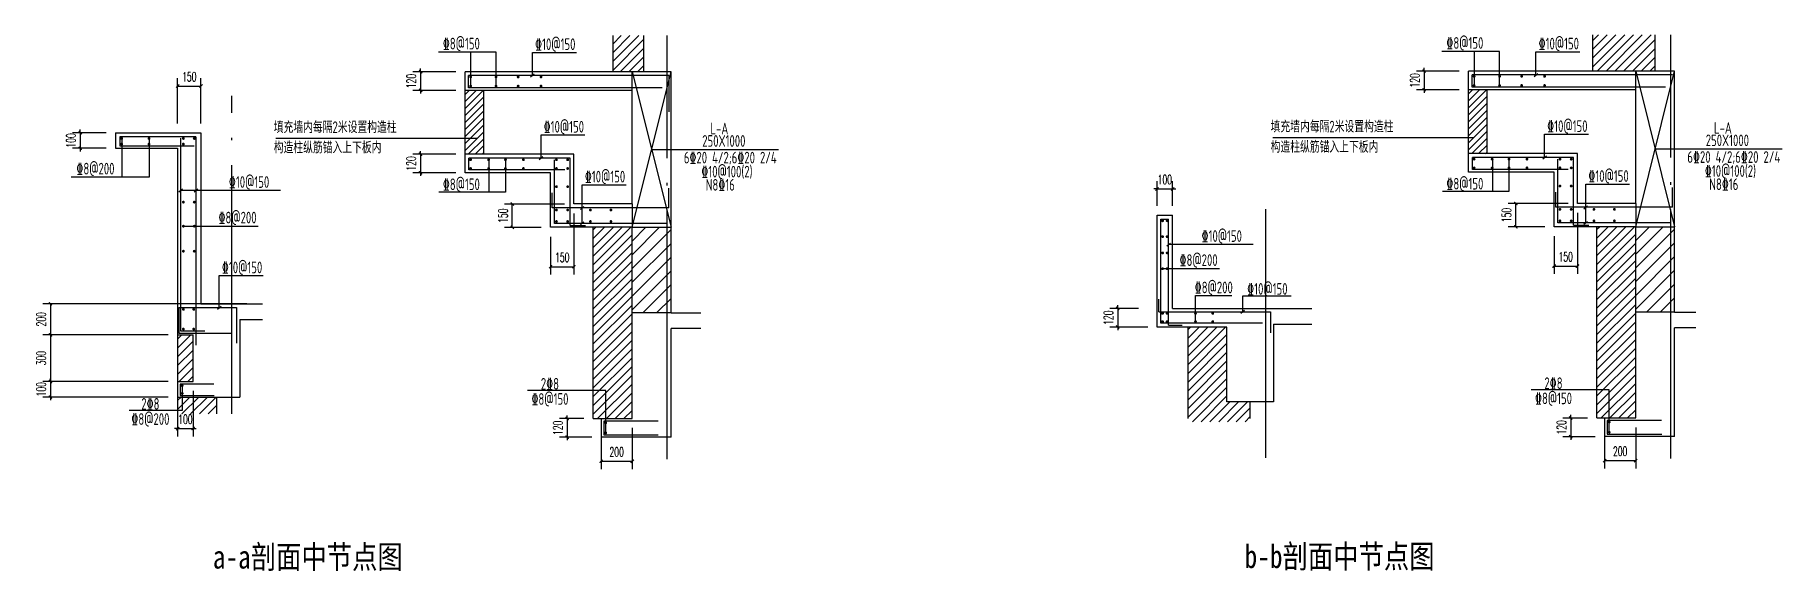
# Model space of a CAD drawing. Extents: x 0 to 125661, y -104936 to 8656.
# Drawn here: x 23345 to 34583, y -29104 to -25657 of the extents above; entities that cross this region are included whole.
import ezdxf
from ezdxf.enums import TextEntityAlignment as Align

# ---------------------------------------------------------------- set-up
doc = ezdxf.new("R2010")
doc.units = 0
doc.header["$LTSCALE"] = 800
doc.header["$MEASUREMENT"] = 0
doc.linetypes.add('DOTE', pattern=[2.42, 2, -0.2, 0.02, -0.2])
doc.layers.get('0').update_dxf_attribs({"linetype": 'CONTINUOUS'})
doc.layers.get('Defpoints').update_dxf_attribs({"color": 1, "linetype": 'CONTINUOUS'})
for name, color, linetype in [('3-ban', 84, 'CONTINUOUS'), ('DOTE', 28, 'CONTINUOUS'), ('PUB_DIM', 3, 'CONTINUOUS'), ('PUB_HATCH', 8, 'CONTINUOUS'), ('PUB_TEXT', 7, 'CONTINUOUS'), ('R', 1, 'CONTINUOUS'), ('WALL', 50, 'CONTINUOUS')]:
    doc.layers.add(name, color=color, linetype=linetype)
doc.styles.add('DIM_FONT', font='SIMPLEX.shx', dxfattribs={"width": 0.6})
doc.styles.add('TSSD_Rein', font='tssdeng.shx', dxfattribs={"width": 0.7, "bigfont": 'hztxt.shx'})
doc.styles.add('房间名称', font='SIMHEI.TTF', dxfattribs={"width": 0.8})
doc.dimstyles.new('DIMN20', dxfattribs={"dimscale": 0.2, "dimtxt": 300, "dimasz": 100, "dimexe": 250, "dimexo": 300, "dimgap": 150, "dimtad": 1, "dimdec": 0, "dimzin": 0, "dimdsep": 46, "dimtxsty": 'DIM_FONT', "dimblk": 'ARCHTICK', "dimcen": 0.09, "dimclrt": 7, "dimazin": 2, "dimtfac": 1, "dimtdec": 0, "dimtix": 1, "dimtmove": 2, "dimatfit": 3, "dimfxl": 0, "dimtolj": 1, "dimtzin": 0, "dimarcsym": 0})

msp = doc.modelspace()

# ---------------------------------------------------------------- texts
at = {"layer": '3-ban', "style": 'TSSD_Rein', "width": 0.7}
for s, p in [('%%1328@150', (26088, -25711.7)), ('%%13210@150', (26692.1, -25715.6)), ('%%1328@150', (32543.1, -25707.7)), ('%%13210@150', (33147.2, -25711.7)), ('%%13210@150', (26747.4, -26246.6)), ('L-A', (27747.8, -26258.5)), ('%%13210@150', (33202.5, -26242.6)), ('250X1000', (34231.7, -26334.2)), ('L-A', (34202.9, -26254.5)), ('6%%13220 4/2;6%%13220 2/4', (27817.8, -26448.1)), ('250X1000', (27776.5, -26338.1)), ('6%%13220 4/2;6%%13220 2/4', (34272.9, -26444.2)), ('%%1328@200', (23734.3, -26515.7)), ('%%13210@150', (27012.2, -26567)), ('%%13210@100(2)', (27796.3, -26535)), ('%%13210@150', (33467.3, -26563.1)), ('%%13210@100(2)', (34251.4, -26531.1)), ('%%13210@150', (24722.5, -26601.8)), ('%%1328@150', (26088, -26616.5)), ('N8%%13216', (27753.7, -26620.2)), ('%%1328@150', (32543.1, -26612.6)), ('N8%%13216', (34208.8, -26616.2)), ('%%1328@200', (24648.3, -26830.5)), ('%%13210@150', (30979.3, -26949.3)), ('%%1328@200', (30830.3, -27104)), ('%%13210@150', (24677.6, -27151.1)), ('%%1328@200', (30927.9, -27279.8)), ('%%13210@150', (31272.8, -27289.1)), ('2%%1328', (26658, -27899.8)), ('2%%1328', (33113.2, -27895.8)), ('%%1328@150', (26658, -27997.1)), ('%%1328@150', (33113.2, -27993.1)), ('%%1328@200', (24087.8, -28126.2)), ('2%%1328', (24087.8, -28028.9))]:
    msp.add_text(s, height=75, dxfattribs=at).set_placement(p, align=Align.MIDDLE)
for s, p in [('填充墙内每隔2米设置构造柱', (24881.3, -26287.4)), ('填充墙内每隔2米设置构造柱', (31293.7, -26283.4)), ('构造柱纵筋锚入上下板内', (24881.3, -26417.9)), ('构造柱纵筋锚入上下板内', (31293.7, -26413.9))]:
    msp.add_text(s, height=75, dxfattribs=at).set_placement(p)
at = {"layer": 'PUB_TEXT', "style": '房间名称', "width": 0.8}
for s, p in [('a-a剖面中节点图', (24489.5, -29087.7)), ('b-b剖面中节点图', (31126.4, -29084.6))]:
    msp.add_text(s, height=149.37, dxfattribs=at).set_placement(p)

# ---------------------------------------------------------------- blocks, each defined once
blk = doc.blocks.new('_ArchTick')
at = {"color": 0, "linetype": 'ByBlock', "const_width": 0.4}
blk.add_lwpolyline([(-0.5, -0.5), (0.5, 0.5)], dxfattribs=at)
blk = doc.blocks.new('*D355')
at = {"layer": '3-ban', "color": 0, "lineweight": -2}
for p, q in [((23779, -27385), (23395, -27385)), ((23445, -27385), (23445, -27585)), ((24203, -27585), (23395, -27585))]:
    blk.add_line(p, q, dxfattribs=at)
at = {"layer": 'Defpoints', "color": 0}
for p in [(23839, -27385), (23445, -27585), (24263, -27585)]:
    blk.add_point(p, dxfattribs=at)
at = {"layer": '3-ban', "color": 0, "lineweight": -2, "xscale": 20, "yscale": 20, "zscale": 20}
for p, rotation in [((23445, -27385), 90), ((23445, -27585), 270)]:
    blk.add_blockref('_ArchTick', p, dxfattribs=dict(at, rotation=rotation))
at = {"layer": '3-ban', "color": 7, "insert": (23385, -27485), "char_height": 60, "attachment_point": 5, "rotation": 90, "style": 'DIM_FONT'}
blk.add_mtext('\\A1;200', dxfattribs=at)
blk = doc.blocks.new('*D356')
at = {"layer": '3-ban', "color": 0, "lineweight": -2}
for p, q in [((24203, -27585), (23395, -27585)), ((23445, -27585), (23445, -27885)), ((24203, -27885), (23395, -27885))]:
    blk.add_line(p, q, dxfattribs=at)
at = {"layer": 'Defpoints', "color": 0}
for p in [(24263, -27585), (23445, -27885), (24263, -27885)]:
    blk.add_point(p, dxfattribs=at)
at = {"layer": '3-ban', "color": 0, "lineweight": -2, "xscale": 20, "yscale": 20, "zscale": 20}
for p, rotation in [((23445, -27585), 90), ((23445, -27885), 270)]:
    blk.add_blockref('_ArchTick', p, dxfattribs=dict(at, rotation=rotation))
at = {"layer": '3-ban', "color": 7, "insert": (23385, -27735), "char_height": 60, "attachment_point": 5, "rotation": 90, "style": 'DIM_FONT'}
blk.add_mtext('\\A1;300', dxfattribs=at)
blk = doc.blocks.new('*D357')
at = {"layer": '3-ban', "color": 0, "lineweight": -2}
for p, q in [((23445, -27885), (23445, -27865)), ((24203, -27885), (23395, -27885)), ((23445, -27885), (23445, -27985)), ((24203, -27985), (23395, -27985)), ((23445, -27985), (23445, -28005))]:
    blk.add_line(p, q, dxfattribs=at)
at = {"layer": 'Defpoints', "color": 0}
for p in [(24263, -27885), (23445, -27985), (24263, -27985)]:
    blk.add_point(p, dxfattribs=at)
at = {"layer": '3-ban', "color": 0, "lineweight": -2, "xscale": 20, "yscale": 20, "zscale": 20}
for p, rotation in [((23445, -27885), 270), ((23445, -27985), 90)]:
    blk.add_blockref('_ArchTick', p, dxfattribs=dict(at, rotation=rotation))
at = {"layer": '3-ban', "color": 7, "insert": (23385, -27935), "char_height": 60, "attachment_point": 5, "rotation": 90, "style": 'DIM_FONT'}
blk.add_mtext('\\A1;100', dxfattribs=at)
blk = doc.blocks.new('*D358')
at = {"layer": '3-ban', "color": 0, "lineweight": -2}
for p, q in [((23803, -26285), (23587, -26285)), ((23637, -26285), (23637, -26265)), ((23637, -26285), (23637, -26385)), ((23803, -26385), (23587, -26385)), ((23637, -26385), (23637, -26405))]:
    blk.add_line(p, q, dxfattribs=at)
at = {"layer": 'Defpoints', "color": 0}
for p in [(23863, -26285), (23637, -26385), (23863, -26385)]:
    blk.add_point(p, dxfattribs=at)
at = {"layer": '3-ban', "color": 0, "lineweight": -2, "xscale": 20, "yscale": 20, "zscale": 20}
for p, rotation in [((23637, -26285), 270), ((23637, -26385), 90)]:
    blk.add_blockref('_ArchTick', p, dxfattribs=dict(at, rotation=rotation))
at = {"layer": '3-ban', "color": 7, "insert": (23577, -26335), "char_height": 60, "attachment_point": 5, "rotation": 90, "style": 'DIM_FONT'}
blk.add_mtext('\\A1;100', dxfattribs=at)
blk = doc.blocks.new('*D359')
at = {"layer": '3-ban', "color": 0, "lineweight": -2}
for p, q in [((24263, -26225), (24263, -25935)), ((24413, -26225), (24413, -25935)), ((24263, -25985), (24413, -25985))]:
    blk.add_line(p, q, dxfattribs=at)
at = {"layer": 'Defpoints', "color": 0}
for p in [(24413, -25985), (24263, -26285), (24413, -26285)]:
    blk.add_point(p, dxfattribs=at)
at = {"layer": '3-ban', "color": 0, "lineweight": -2, "xscale": 20, "yscale": 20, "zscale": 20, "rotation": 180}
blk.add_blockref('_ArchTick', (24263, -25985), dxfattribs=at)
at = {"layer": '3-ban', "color": 0, "lineweight": -2, "xscale": 20, "yscale": 20, "zscale": 20}
blk.add_blockref('_ArchTick', (24413, -25985), dxfattribs=at)
at = {"layer": '3-ban', "color": 7, "insert": (24338, -25925), "char_height": 60, "attachment_point": 5, "style": 'DIM_FONT'}
blk.add_mtext('\\A1;150', dxfattribs=at)
blk = doc.blocks.new('*D360')
at = {"layer": '3-ban', "color": 0, "lineweight": -2}
for p, q in [((24363, -27945), (24363, -28238)), ((24263, -28045), (24263, -28238)), ((24263, -28188), (24243, -28188)), ((24263, -28188), (24363, -28188)), ((24363, -28188), (24383, -28188))]:
    blk.add_line(p, q, dxfattribs=at)
at = {"layer": 'Defpoints', "color": 0}
for p in [(24363, -27885), (24263, -27985), (24363, -28188)]:
    blk.add_point(p, dxfattribs=at)
at = {"layer": '3-ban', "color": 0, "lineweight": -2, "xscale": 20, "yscale": 20, "zscale": 20}
blk.add_blockref('_ArchTick', (24263, -28188), dxfattribs=at)
at = {"layer": '3-ban', "color": 0, "lineweight": -2, "xscale": 20, "yscale": 20, "zscale": 20, "rotation": 180}
blk.add_blockref('_ArchTick', (24363, -28188), dxfattribs=at)
at = {"layer": '3-ban', "color": 7, "insert": (24313, -28128), "char_height": 60, "attachment_point": 5, "style": 'DIM_FONT'}
blk.add_mtext('\\A1;100', dxfattribs=at)
blk = doc.blocks.new('*D361')
at = {"layer": '3-ban', "color": 0, "lineweight": -2}
for p, q in [((30563, -26755), (30563, -26597)), ((30663, -26755), (30663, -26597)), ((30563, -26647), (30543, -26647)), ((30563, -26647), (30663, -26647)), ((30663, -26647), (30683, -26647))]:
    blk.add_line(p, q, dxfattribs=at)
at = {"layer": 'Defpoints', "color": 0}
for p in [(30663, -26647), (30563, -26815), (30663, -26815)]:
    blk.add_point(p, dxfattribs=at)
at = {"layer": '3-ban', "color": 0, "lineweight": -2, "xscale": 20, "yscale": 20, "zscale": 20}
blk.add_blockref('_ArchTick', (30563, -26647), dxfattribs=at)
at = {"layer": '3-ban', "color": 0, "lineweight": -2, "xscale": 20, "yscale": 20, "zscale": 20, "rotation": 180}
blk.add_blockref('_ArchTick', (30663, -26647), dxfattribs=at)
at = {"layer": '3-ban', "color": 7, "insert": (30613, -26587), "char_height": 60, "attachment_point": 5, "style": 'DIM_FONT'}
blk.add_mtext('\\A1;100', dxfattribs=at)
blk = doc.blocks.new('*D362')
at = {"layer": 'Defpoints', "color": 0}
for p in [(30503, -27415), (30310, -27535), (30563, -27535)]:
    blk.add_point(p, dxfattribs=at)
at = {"layer": 'PUB_DIM', "color": 0, "lineweight": -2}
for p, q in [((30443, -27415), (30260, -27415)), ((30310, -27415), (30310, -27395)), ((30310, -27415), (30310, -27535)), ((30503, -27535), (30260, -27535)), ((30310, -27535), (30310, -27555))]:
    blk.add_line(p, q, dxfattribs=at)
at = {"layer": 'PUB_DIM', "color": 0, "lineweight": -2, "xscale": 20, "yscale": 20, "zscale": 20}
for p, rotation in [((30310, -27415), 270), ((30310, -27535), 90)]:
    blk.add_blockref('_ArchTick', p, dxfattribs=dict(at, rotation=rotation))
at = {"layer": 'PUB_DIM', "color": 7, "insert": (30250, -27475), "char_height": 60, "attachment_point": 5, "rotation": 90, "style": 'DIM_FONT'}
blk.add_mtext('\\A1;120', dxfattribs=at)
blk = doc.blocks.new('*D363')
at = {"layer": '3-ban', "color": 0, "lineweight": -2}
for p, q in [((26877, -28123), (26719, -28123)), ((26769, -28123), (26769, -28103)), ((26769, -28123), (26769, -28243)), ((26927, -28243), (26719, -28243)), ((26769, -28243), (26769, -28263))]:
    blk.add_line(p, q, dxfattribs=at)
at = {"layer": 'Defpoints', "color": 0}
for p in [(26937, -28123), (26769, -28243), (26987, -28243)]:
    blk.add_point(p, dxfattribs=at)
at = {"layer": '3-ban', "color": 0, "lineweight": -2, "xscale": 20, "yscale": 20, "zscale": 20}
for p, rotation in [((26769, -28123), 270), ((26769, -28243), 90)]:
    blk.add_blockref('_ArchTick', p, dxfattribs=dict(at, rotation=rotation))
at = {"layer": '3-ban', "color": 7, "insert": (26709, -28183), "char_height": 60, "attachment_point": 5, "rotation": 90, "style": 'DIM_FONT'}
blk.add_mtext('\\A1;120', dxfattribs=at)
blk = doc.blocks.new('*D364')
at = {"layer": '3-ban', "color": 0, "lineweight": -2}
for p, q in [((25825, -26423), (25825, -26403)), ((26052, -26423), (25775, -26423)), ((25825, -26423), (25825, -26543)), ((26052, -26543), (25775, -26543)), ((25825, -26543), (25825, -26563))]:
    blk.add_line(p, q, dxfattribs=at)
at = {"layer": 'Defpoints', "color": 0}
for p in [(26112, -26423), (25825, -26543), (26112, -26543)]:
    blk.add_point(p, dxfattribs=at)
at = {"layer": '3-ban', "color": 0, "lineweight": -2, "xscale": 20, "yscale": 20, "zscale": 20}
for p, rotation in [((25825, -26423), 270), ((25825, -26543), 90)]:
    blk.add_blockref('_ArchTick', p, dxfattribs=dict(at, rotation=rotation))
at = {"layer": '3-ban', "color": 7, "insert": (25765, -26483), "char_height": 60, "attachment_point": 5, "rotation": 90, "style": 'DIM_FONT'}
blk.add_mtext('\\A1;120', dxfattribs=at)
blk = doc.blocks.new('*D365')
at = {"layer": '3-ban', "color": 0, "lineweight": -2}
for p, q in [((26052, -25893), (25776, -25893)), ((25826, -25893), (25826, -25873)), ((25826, -25893), (25826, -26013)), ((26052, -26013), (25776, -26013)), ((25826, -26013), (25826, -26033))]:
    blk.add_line(p, q, dxfattribs=at)
at = {"layer": 'Defpoints', "color": 0}
for p in [(26112, -25893), (25826, -26013), (26112, -26013)]:
    blk.add_point(p, dxfattribs=at)
at = {"layer": '3-ban', "color": 0, "lineweight": -2, "xscale": 20, "yscale": 20, "zscale": 20}
for p, rotation in [((25826, -25893), 270), ((25826, -26013), 90)]:
    blk.add_blockref('_ArchTick', p, dxfattribs=dict(at, rotation=rotation))
at = {"layer": '3-ban', "color": 7, "insert": (25766, -25953), "char_height": 60, "attachment_point": 5, "rotation": 90, "style": 'DIM_FONT'}
blk.add_mtext('\\A1;120', dxfattribs=at)
blk = doc.blocks.new('*D366')
at = {"layer": '3-ban', "color": 0, "lineweight": -2}
for p, q in [((26812, -26804), (26812, -27197)), ((26662, -26954), (26662, -27197)), ((26662, -27147), (26812, -27147))]:
    blk.add_line(p, q, dxfattribs=at)
at = {"layer": 'Defpoints', "color": 0}
for p in [(26812, -26744), (26662, -26894), (26812, -27147)]:
    blk.add_point(p, dxfattribs=at)
at = {"layer": '3-ban', "color": 0, "lineweight": -2, "xscale": 20, "yscale": 20, "zscale": 20, "rotation": 180}
blk.add_blockref('_ArchTick', (26662, -27147), dxfattribs=at)
at = {"layer": '3-ban', "color": 0, "lineweight": -2, "xscale": 20, "yscale": 20, "zscale": 20}
blk.add_blockref('_ArchTick', (26812, -27147), dxfattribs=at)
at = {"layer": '3-ban', "color": 7, "insert": (26737, -27087), "char_height": 60, "attachment_point": 5, "style": 'DIM_FONT'}
blk.add_mtext('\\A1;150', dxfattribs=at)
blk = doc.blocks.new('*D367')
at = {"layer": '3-ban', "color": 0, "lineweight": -2}
for p, q in [((26752, -26744), (26366, -26744)), ((26416, -26894), (26416, -26744)), ((26602, -26894), (26366, -26894))]:
    blk.add_line(p, q, dxfattribs=at)
at = {"layer": 'Defpoints', "color": 0}
for p in [(26416, -26744), (26812, -26744), (26662, -26894)]:
    blk.add_point(p, dxfattribs=at)
at = {"layer": '3-ban', "color": 0, "lineweight": -2, "xscale": 20, "yscale": 20, "zscale": 20}
for p, rotation in [((26416, -26744), 90), ((26416, -26894), 270)]:
    blk.add_blockref('_ArchTick', p, dxfattribs=dict(at, rotation=rotation))
at = {"layer": '3-ban', "color": 7, "insert": (26356, -26819), "char_height": 60, "attachment_point": 5, "rotation": 90, "style": 'DIM_FONT'}
blk.add_mtext('\\A1;150', dxfattribs=at)
blk = doc.blocks.new('*D368')
at = {"layer": '3-ban', "color": 0, "lineweight": -2}
for p, q in [((26987, -28183), (26987, -28448)), ((27187, -28183), (27187, -28448)), ((26987, -28398), (27187, -28398))]:
    blk.add_line(p, q, dxfattribs=at)
at = {"layer": 'Defpoints', "color": 0}
for p in [(26987, -28123), (27187, -28123), (27187, -28398)]:
    blk.add_point(p, dxfattribs=at)
at = {"layer": '3-ban', "color": 0, "lineweight": -2, "xscale": 20, "yscale": 20, "zscale": 20, "rotation": 180}
blk.add_blockref('_ArchTick', (26987, -28398), dxfattribs=at)
at = {"layer": '3-ban', "color": 0, "lineweight": -2, "xscale": 20, "yscale": 20, "zscale": 20}
blk.add_blockref('_ArchTick', (27187, -28398), dxfattribs=at)
at = {"layer": '3-ban', "color": 7, "insert": (27087, -28338), "char_height": 60, "attachment_point": 5, "style": 'DIM_FONT'}
blk.add_mtext('\\A1;200', dxfattribs=at)
blk = doc.blocks.new('*D369')
at = {"layer": '3-ban', "color": 0, "lineweight": -2}
for p, q in [((33332, -28120), (33174, -28120)), ((33224, -28120), (33224, -28100)), ((33224, -28120), (33224, -28240)), ((33382, -28240), (33174, -28240)), ((33224, -28240), (33224, -28260))]:
    blk.add_line(p, q, dxfattribs=at)
at = {"layer": 'Defpoints', "color": 0}
for p in [(33392, -28120), (33224, -28240), (33442, -28240)]:
    blk.add_point(p, dxfattribs=at)
at = {"layer": '3-ban', "color": 0, "lineweight": -2, "xscale": 20, "yscale": 20, "zscale": 20}
for p, rotation in [((33224, -28120), 270), ((33224, -28240), 90)]:
    blk.add_blockref('_ArchTick', p, dxfattribs=dict(at, rotation=rotation))
at = {"layer": '3-ban', "color": 7, "insert": (33164, -28180), "char_height": 60, "attachment_point": 5, "rotation": 90, "style": 'DIM_FONT'}
blk.add_mtext('\\A1;120', dxfattribs=at)
blk = doc.blocks.new('*D370')
at = {"layer": '3-ban', "color": 0, "lineweight": -2}
for p, q in [((32507, -25889), (32231, -25889)), ((32281, -25889), (32281, -25869)), ((32281, -25889), (32281, -26009)), ((32507, -26009), (32231, -26009)), ((32281, -26009), (32281, -26029))]:
    blk.add_line(p, q, dxfattribs=at)
at = {"layer": 'Defpoints', "color": 0}
for p in [(32567, -25889), (32281, -26009), (32567, -26009)]:
    blk.add_point(p, dxfattribs=at)
at = {"layer": '3-ban', "color": 0, "lineweight": -2, "xscale": 20, "yscale": 20, "zscale": 20}
for p, rotation in [((32281, -25889), 270), ((32281, -26009), 90)]:
    blk.add_blockref('_ArchTick', p, dxfattribs=dict(at, rotation=rotation))
at = {"layer": '3-ban', "color": 7, "insert": (32221, -25949), "char_height": 60, "attachment_point": 5, "rotation": 90, "style": 'DIM_FONT'}
blk.add_mtext('\\A1;120', dxfattribs=at)
blk = doc.blocks.new('*D371')
at = {"layer": '3-ban', "color": 0, "lineweight": -2}
for p, q in [((33267, -26800), (33267, -27193)), ((33117, -26950), (33117, -27193)), ((33117, -27143), (33267, -27143))]:
    blk.add_line(p, q, dxfattribs=at)
at = {"layer": 'Defpoints', "color": 0}
for p in [(33267, -26740), (33117, -26890), (33267, -27143)]:
    blk.add_point(p, dxfattribs=at)
at = {"layer": '3-ban', "color": 0, "lineweight": -2, "xscale": 20, "yscale": 20, "zscale": 20, "rotation": 180}
blk.add_blockref('_ArchTick', (33117, -27143), dxfattribs=at)
at = {"layer": '3-ban', "color": 0, "lineweight": -2, "xscale": 20, "yscale": 20, "zscale": 20}
blk.add_blockref('_ArchTick', (33267, -27143), dxfattribs=at)
at = {"layer": '3-ban', "color": 7, "insert": (33192, -27083), "char_height": 60, "attachment_point": 5, "style": 'DIM_FONT'}
blk.add_mtext('\\A1;150', dxfattribs=at)
blk = doc.blocks.new('*D372')
at = {"layer": '3-ban', "color": 0, "lineweight": -2}
for p, q in [((33207, -26740), (32821, -26740)), ((32871, -26890), (32871, -26740)), ((33057, -26890), (32821, -26890))]:
    blk.add_line(p, q, dxfattribs=at)
at = {"layer": 'Defpoints', "color": 0}
for p in [(32871, -26740), (33267, -26740), (33117, -26890)]:
    blk.add_point(p, dxfattribs=at)
at = {"layer": '3-ban', "color": 0, "lineweight": -2, "xscale": 20, "yscale": 20, "zscale": 20}
for p, rotation in [((32871, -26740), 90), ((32871, -26890), 270)]:
    blk.add_blockref('_ArchTick', p, dxfattribs=dict(at, rotation=rotation))
at = {"layer": '3-ban', "color": 7, "insert": (32811, -26815), "char_height": 60, "attachment_point": 5, "rotation": 90, "style": 'DIM_FONT'}
blk.add_mtext('\\A1;150', dxfattribs=at)
blk = doc.blocks.new('*D373')
at = {"layer": '3-ban', "color": 0, "lineweight": -2}
for p, q in [((33442, -28180), (33442, -28444)), ((33642, -28180), (33642, -28444)), ((33442, -28394), (33642, -28394))]:
    blk.add_line(p, q, dxfattribs=at)
at = {"layer": 'Defpoints', "color": 0}
for p in [(33442, -28120), (33642, -28120), (33642, -28394)]:
    blk.add_point(p, dxfattribs=at)
at = {"layer": '3-ban', "color": 0, "lineweight": -2, "xscale": 20, "yscale": 20, "zscale": 20, "rotation": 180}
blk.add_blockref('_ArchTick', (33442, -28394), dxfattribs=at)
at = {"layer": '3-ban', "color": 0, "lineweight": -2, "xscale": 20, "yscale": 20, "zscale": 20}
blk.add_blockref('_ArchTick', (33642, -28394), dxfattribs=at)
at = {"layer": '3-ban', "color": 7, "insert": (33542, -28334), "char_height": 60, "attachment_point": 5, "style": 'DIM_FONT'}
blk.add_mtext('\\A1;200', dxfattribs=at)

# ---------------------------------------------------------------- dimensions: what is measured, and where the dimension line sits
at = {"layer": '3-ban'}
for base, p1, p2, picture, middle in [((24412.7, -25984.9), (24262.7, -26285.4), (24412.7, -26285.4), '*D359', (24337.7, -25924.9)), ((30662.8, -26646.7), (30562.8, -26815.5), (30662.8, -26815.5), '*D361', (30612.8, -26586.7)), ((26812, -27146.9), (26662, -26893.6), (26812, -26743.6), '*D366', (26737, -27086.9)), ((33267.1, -27143), (33117.1, -26889.6), (33267.1, -26739.6), '*D371', (33192.1, -27083)), ((24362.7, -28187.9), (24262.7, -27985.4), (24362.7, -27885.4), '*D360', (24312.7, -28127.9)), ((27187, -28397.9), (26987, -28123.5), (27187, -28123.5), '*D368', (27087, -28337.9)), ((33642.1, -28394), (33442.1, -28119.5), (33642.1, -28119.5), '*D373', (33542.1, -28334))]:
    dim = msp.add_linear_dim(base=base, p1=p1, p2=p2, dimstyle='DIMN20', dxfattribs=at)
    dim.commit()
    dim.dimension.update_dxf_attribs({"geometry": picture, "text_midpoint": middle})
for base, p1, p2, picture, middle in [((25825.5, -26013.5), (26111.8, -25893.5), (26111.8, -26013.5), '*D365', (25765.5, -25953.5)), ((32280.7, -26009.5), (32567, -25889.5), (32567, -26009.5), '*D370', (32220.7, -25949.5)), ((23636.6, -26385.4), (23862.6, -26285.4), (23862.6, -26385.4), '*D358', (23576.6, -26335.4)), ((25824.7, -26543.5), (26111.8, -26423.5), (26111.8, -26543.5), '*D364', (25764.7, -26483.5)), ((26415.7, -26743.6), (26662, -26893.6), (26812, -26743.6), '*D367', (26355.7, -26818.6)), ((32870.8, -26739.6), (33117.1, -26889.6), (33267.1, -26739.6), '*D372', (32810.8, -26814.6)), ((23444.6, -27585.4), (23839.1, -27385.4), (24262.7, -27585.4), '*D355', (23384.6, -27485.4)), ((23444.6, -27885.4), (24262.7, -27585.4), (24262.7, -27885.4), '*D356', (23384.6, -27735.4)), ((23444.6, -27985.4), (24262.7, -27885.4), (24262.7, -27985.4), '*D357', (23384.6, -27935.4)), ((26769.3, -28243.5), (26937, -28123.5), (26987, -28243.5), '*D363', (26709.3, -28183.5)), ((33224.4, -28239.5), (33392.1, -28119.5), (33442.1, -28239.5), '*D369', (33164.4, -28179.5))]:
    dim = msp.add_linear_dim(base=base, p1=p1, p2=p2, angle=90, dimstyle='DIMN20', dxfattribs=at)
    dim.commit()
    dim.dimension.update_dxf_attribs({"geometry": picture, "text_midpoint": middle})
at = {"layer": 'PUB_DIM'}
dim = msp.add_linear_dim(base=(30310.1, -27535.5), p1=(30502.8, -27415.5), p2=(30562.8, -27535.5), angle=90, dimstyle='DIMN20', dxfattribs=at)
dim.commit()
dim.dimension.update_dxf_attribs({"geometry": '*D362', "text_midpoint": (30250.1, -27475.5)})

# ---------------------------------------------------------------- hatches: boundary and pattern name
at = {"layer": 'PUB_HATCH'}
h = msp.add_hatch(dxfattribs=at)
h.set_pattern_fill('普通砖', color=256, scale=30, style=0)
h.set_pattern_definition([(45, (26912.023, -25864.8), (-28.2136, 28.2136), [])])
h.paths.add_polyline_path([(27262, -25893.5), (27262, -25660.5), (27062, -25660.5), (27062, -25893.5)])
h = msp.add_hatch(dxfattribs=at)
h.set_pattern_fill('普通砖', color=256, scale=30, style=0)
h.set_pattern_definition([(45, (33367.134, -25860.838), (-28.2136, 28.2136), [])])
h.paths.add_polyline_path([(33767.1, -25656.5), (33367.1, -25656.5), (33367.1, -25889.5), (33767.1, -25889.5)])
h = msp.add_hatch(dxfattribs=at)
h.set_pattern_fill('普通砖', color=256, scale=30, style=0)
h.set_pattern_definition([(45, (26937.023, -28094.83), (-28.2136, 28.2136), [])])
h.paths.add_polyline_path([(27187, -26893.6), (26937, -26893.6), (26937, -28123.5), (27187, -28123.5)])
h = msp.add_hatch(dxfattribs=at)
h.set_pattern_fill('ANSI31', color=256, scale=500, style=0)
h.set_pattern_definition([(45, (-1269.05, 3959.093), (-44.19417, 44.19417), [])])
h.paths.add_polyline_path([(27411.8, -26893.6), (27187, -26893.6), (27187, -27443.5), (27411.8, -27443.5)])
h.paths.add_polyline_path([(27411.8, -27443.5), (27437, -27443.5), (27437, -26893.6), (27411.8, -26893.6)])
h = msp.add_hatch(dxfattribs=at)
h.set_pattern_fill('普通砖', color=256, scale=30, style=0)
h.set_pattern_definition([(45, (33392.134, -28090.865), (-28.2136, 28.2136), [])])
h.paths.add_polyline_path([(33642.1, -26889.6), (33392.1, -26889.6), (33392.1, -28119.5), (33642.1, -28119.5)])
h = msp.add_hatch(dxfattribs=at)
h.set_pattern_fill('ANSI31', color=256, scale=500, style=0)
h.set_pattern_definition([(45, (5186.06, 3963.06), (-44.19417, 44.19417), [])])
h.paths.add_polyline_path([(33866.9, -26889.6), (33642.1, -26889.6), (33642.1, -27439.5), (33866.9, -27439.5)])
h.paths.add_polyline_path([(33866.9, -27439.5), (33892.1, -27439.5), (33892.1, -26889.6), (33866.9, -26889.6)])

# ---------------------------------------------------------------- linework, layer by layer
msp.add_line((30562.8, -27415.5), (30562.8, -27065.6))
at = {"layer": '3-ban'}
for p, q in [((26311.2, -25767.4), (25940.3, -25767.4)), ((26149.9, -25985.4), (26149.9, -25767.4)), ((26311.2, -25985.4), (26311.2, -25767.4)), ((26545.4, -25917.2), (26545.4, -25768.4)), ((26545.4, -25768.4), (26827.7, -25768.4)), ((32766.3, -25763.5), (32395.4, -25763.5)), ((32605, -25981.4), (32605, -25763.5)), ((32766.3, -25981.4), (32766.3, -25763.5)), ((33000.5, -25913.2), (33000.5, -25764.5)), ((33000.5, -25764.5), (33282.8, -25764.5)), ((27187, -26893.6), (27437, -25893.5)), ((27187, -25893.5), (27437, -26893.6)), ((33642.1, -26889.6), (33892.1, -25889.5)), ((33642.1, -25889.5), (33892.1, -26889.6)), ((33055.8, -26444.1), (33055.8, -26295.4)), ((33055.8, -26295.4), (33338.1, -26295.4)), ((23903.6, -26322.2), (23903.6, -26571.4)), ((24080.2, -26322.2), (24080.2, -26571.4)), ((24895.3, -26320.5), (26188.9, -26320.5)), ((26600.7, -26448.1), (26600.7, -26299.4)), ((26600.7, -26299.4), (26883, -26299.4)), ((27312, -26393.5), (28128.3, -26393.5)), ((31307.7, -26316.6), (32601.3, -26316.6)), ((33767.1, -26389.5), (34583.5, -26389.5)), ((26265.3, -26459.1), (26265.3, -26667.2)), ((26371.8, -26459.1), (26371.8, -26667.2)), ((32720.5, -26455.2), (32720.5, -26663.3)), ((32826.9, -26455.2), (32826.9, -26663.3)), ((24080.2, -26571.4), (23577.7, -26571.4)), ((26865.5, -26868.6), (26865.5, -26619.9)), ((26865.5, -26619.9), (27147.8, -26619.9)), ((33320.6, -26864.6), (33320.6, -26615.9)), ((33320.6, -26615.9), (33602.9, -26615.9)), ((24924.3, -26656.5), (24282, -26656.5)), ((26371.8, -26667.2), (25943.6, -26667.2)), ((32826.9, -26663.3), (32398.8, -26663.3)), ((24300.1, -26886.3), (24780.7, -26886.3)), ((27187, -26893.6), (27437, -26893.6)), ((33642.1, -26889.6), (33892.1, -26889.6)), ((31181.2, -27004), (30637.8, -27004)), ((30964.6, -27159.7), (30598.9, -27159.7)), ((24530.9, -27410.1), (24530.9, -27203.9)), ((24530.9, -27203.9), (24813.2, -27203.9)), ((30810.4, -27504.6), (30810.4, -27332.7)), ((30810.4, -27332.7), (31044.4, -27332.7)), ((31114.5, -27437), (31114.5, -27334.3)), ((31114.5, -27334.3), (31425.7, -27334.3)), ((27437, -27443.5), (27187, -27443.5)), ((33892.1, -27439.5), (33642.1, -27439.5)), ((24292.2, -27911.9), (24292.2, -28071.8)), ((27016.6, -27942.6), (26514.2, -27942.6)), ((27016.6, -28215.3), (27016.6, -27942.6)), ((33471.7, -27938.7), (32969.3, -27938.7)), ((33471.7, -28211.4), (33471.7, -27938.7)), ((24292.2, -28071.8), (23952.2, -28071.8))]:
    msp.add_line(p, q, dxfattribs=at)
at = {"layer": 'DOTE', "linetype": 'DOTE'}
for p, q in [((27411.8, -28383.9), (27411.8, -25660.5)), ((33867.1, -28379.9), (33867.1, -25656.5)), ((24612.4, -28093.3), (24612.4, -26047.2)), ((31262.5, -28376.4), (31262.5, -26691.8)), ((24708.7, -27385.4), (23702.4, -27385.4))]:
    msp.add_line(p, q, dxfattribs=at)
at = {"layer": 'PUB_HATCH'}
for p, q in [((27187, -26013.5), (27187, -25893.5)), ((33642.1, -26009.5), (33642.1, -25889.5)), ((26111.8, -25994.5), (26112.9, -25993.5)), ((26111.8, -26039.4), (26137.8, -26013.5)), ((26111.8, -26084.3), (26182.7, -26013.5)), ((26111.8, -26129.2), (26227.6, -26013.5)), ((26111.8, -26174.1), (26231.8, -26054.1)), ((32567, -25990.5), (32568, -25989.5)), ((32567, -26035.4), (32592.9, -26009.5)), ((32567, -26080.3), (32637.8, -26009.5)), ((32567, -26125.2), (32682.7, -26009.5)), ((32567, -26170.1), (32687, -26050.1)), ((26111.8, -26219), (26231.8, -26099)), ((26111.8, -26263.9), (26231.8, -26143.9)), ((32567, -26215), (32687, -26095)), ((32567, -26259.9), (32687, -26139.9)), ((32567, -26304.8), (32687, -26184.8)), ((26111.8, -26308.8), (26231.8, -26188.8)), ((26111.8, -26353.7), (26231.8, -26233.7)), ((26111.8, -26398.6), (26231.8, -26278.6)), ((32567, -26349.7), (32687, -26229.7)), ((32567, -26394.6), (32687, -26274.6)), ((26131.8, -26423.5), (26231.8, -26323.5)), ((26176.7, -26423.5), (26231.8, -26368.4)), ((32587, -26419.5), (32687, -26319.5)), ((32631.9, -26419.5), (32687, -26364.4)), ((32676.8, -26419.5), (32687, -26409.3)), ((26221.6, -26423.5), (26231.8, -26413.3)), ((27187, -26743.6), (27187, -26893.6)), ((33642.1, -26739.6), (33642.1, -26889.6)), ((24262.7, -27669.7), (24347, -27585.4)), ((24262.7, -27613.2), (24290.5, -27585.4)), ((24262.7, -27726.1), (24362.7, -27626.1)), ((30762.7, -27550.5), (30777.8, -27535.5)), ((30762.7, -27606.9), (30834.2, -27535.5)), ((30762.7, -27663.4), (30890.6, -27535.5)), ((30762.7, -27719.8), (30947.1, -27535.5)), ((30762.7, -27776.2), (31003.5, -27535.5)), ((30762.7, -27832.7), (31012.7, -27582.7)), ((30762.7, -27889.1), (31012.7, -27639.1)), ((24262.7, -27782.5), (24362.7, -27682.5)), ((24262.7, -27839), (24362.7, -27739)), ((30762.7, -27945.5), (31012.7, -27695.5)), ((30762.7, -28001.9), (31012.7, -27751.9)), ((24272.7, -27885.4), (24362.7, -27795.4)), ((24329.1, -27885.4), (24362.7, -27851.8)), ((30762.7, -28058.4), (31012.7, -27808.4)), ((30762.7, -28114.8), (31012.7, -27864.8)), ((30790.5, -28143.4), (31012.7, -27921.2)), ((30846.9, -28143.4), (31012.7, -27977.6)), ((24262.7, -28008.2), (24285.5, -27985.4)), ((24262.7, -28064.7), (24342, -27985.4)), ((24290.4, -28093.3), (24398.4, -27985.4)), ((24346.9, -28093.3), (24454.8, -27985.4)), ((24403.3, -28093.3), (24511.2, -27985.4)), ((24459.7, -28093.3), (24512.7, -28040.4)), ((30903.4, -28143.4), (31031.3, -28015.5)), ((30959.8, -28143.4), (31087.8, -28015.5)), ((31016.2, -28143.4), (31144.2, -28015.5)), ((31072.7, -28143.4), (31162.7, -28053.4)), ((31129.1, -28143.4), (31162.7, -28109.8))]:
    msp.add_line(p, q, dxfattribs=at)
at = {"layer": 'R'}
for p, q in [((27422.7, -25917.2), (26134.7, -25917.2)), ((26134.7, -25995.7), (26134.7, -25917.2)), ((26533.8, -25926.7), (26556.9, -25907.6)), ((27422.7, -25917.2), (27422.7, -26150.2)), ((33877.9, -25913.2), (32589.8, -25913.2)), ((32589.8, -25991.7), (32589.8, -25913.2)), ((32988.9, -25922.7), (33012, -25903.6)), ((27378.8, -25995.7), (26134.7, -25995.7)), ((33833.9, -25991.7), (32589.8, -25991.7)), ((26787, -26448.5), (26136.8, -26448.5)), ((26136.8, -26524.8), (26136.8, -26448.5)), ((26589.1, -26457.6), (26612.2, -26438.6)), ((26687, -26868.6), (26687, -26459.9)), ((26787, -26882.6), (26787, -26448.5)), ((33242.1, -26444.5), (32592, -26444.5)), ((32592, -26520.9), (32592, -26444.5)), ((33208.2, -26520.9), (32592, -26520.9)), ((33044.3, -26453.7), (33067.3, -26434.6)), ((33142.1, -26864.6), (33142.1, -26455.9)), ((33242.1, -26878.7), (33242.1, -26444.5)), ((26753.1, -26524.8), (26136.8, -26524.8)), ((24270.4, -26666), (24293.5, -26646.9)), ((24369.4, -26666), (24392.5, -26646.9)), ((26673.2, -26768.6), (26673.2, -26671.2)), ((27423.6, -26768.6), (27423.6, -26641.9)), ((33128.3, -26764.6), (33128.3, -26667.3)), ((33878.7, -26764.6), (33878.7, -26638)), ((27423.6, -26768.6), (26673.2, -26768.6)), ((26854, -26778.1), (26877, -26759)), ((26854, -26878.1), (26877, -26859)), ((30587.8, -27510.5), (30587.8, -26840.5)), ((30587.8, -26840.5), (30637.8, -26840.5)), ((30637.8, -27523.5), (30637.8, -26840.5)), ((33878.7, -26764.6), (33128.3, -26764.6)), ((33309.1, -26774.2), (33332.2, -26755.1)), ((33309.1, -26874.2), (33332.2, -26855.1)), ((27412.6, -26868.6), (26687, -26868.6)), ((26787, -26882.6), (26885.9, -26882.6)), ((33867.7, -26864.6), (33142.1, -26864.6)), ((33242.1, -26878.7), (33341, -26878.7)), ((30626.2, -27013.6), (30649.3, -26994.5)), ((24270.8, -27410.1), (24642.1, -27410.1)), ((24270.8, -27410.1), (24270.8, -27575.1)), ((24519.4, -27419.7), (24542.5, -27400.6)), ((24642.1, -27410.1), (24642.1, -27637.5)), ((30575.3, -27437), (30575.3, -27356.4)), ((30575.3, -27437), (31293.3, -27437)), ((31240.6, -27510.5), (30587.8, -27510.5)), ((30637.8, -27523.5), (30724.3, -27523.5)), ((31102.9, -27446.5), (31126, -27427.4)), ((31293.3, -27437), (31293.3, -27571.7)), ((24270.8, -27575.1), (24612.4, -27575.1))]:
    msp.add_line(p, q, dxfattribs=at)
at = {"layer": 'R', "const_width": 9}
for points in [[(26152.1, -25926.7, -1), (26143.1, -25926.7, -1)], [(26315.7, -25926.7, -1), (26306.7, -25926.7, -1)], [(26457.8, -25926.7, -1), (26448.8, -25926.7, -1)], [(26605.1, -25926.7, -1), (26596.1, -25926.7, -1)], [(32607.2, -25922.7, -1), (32598.2, -25922.7, -1)], [(32770.8, -25922.7, -1), (32761.8, -25922.7, -1)], [(32912.9, -25922.7, -1), (32903.9, -25922.7, -1)], [(33060.3, -25922.7, -1), (33051.3, -25922.7, -1)], [(26152.1, -25985.4, -1), (26143.1, -25985.4, -1)], [(26315.7, -25985.4, -1), (26306.7, -25985.4, -1)], [(26457.8, -25985.4, -1), (26448.8, -25985.4, -1)], [(26605.1, -25985.4, -1), (26596.1, -25985.4, -1)], [(32607.2, -25981.4, -1), (32598.2, -25981.4, -1)], [(32770.8, -25981.4, -1), (32761.8, -25981.4, -1)], [(32912.9, -25981.4, -1), (32903.9, -25981.4, -1)], [(33060.3, -25981.4, -1), (33051.3, -25981.4, -1)], [(23908.1, -26322.2, -1), (23899.1, -26322.2, -1)], [(23908.1, -26358.4, -1), (23899.1, -26358.4, -1)], [(24083.4, -26322.2, -1), (24074.4, -26322.2, -1)], [(24083.4, -26358.4, -1), (24074.4, -26358.4, -1)], [(24304.6, -26322.2, -1), (24295.6, -26322.2, -1)], [(24304.6, -26358.4, -1), (24295.6, -26358.4, -1)], [(24374.3, -26322.2, -1), (24365.3, -26322.2, -1)], [(26152.1, -26459.1, -1), (26143.1, -26459.1, -1)], [(26152.1, -26515.3, -1), (26143.1, -26515.3, -1)], [(26268.1, -26459.1, -1), (26259.1, -26459.1, -1)], [(26268.1, -26515.3, -1), (26259.1, -26515.3, -1)], [(26376.3, -26459.1, -1), (26367.3, -26459.1, -1)], [(26376.3, -26515.3, -1), (26367.3, -26515.3, -1)], [(26491.8, -26459.1, -1), (26482.8, -26459.1, -1)], [(26491.8, -26515.3, -1), (26482.8, -26515.3, -1)], [(26704.2, -26459.1, -1), (26695.2, -26459.1, -1)], [(26704.2, -26515.3, -1), (26695.2, -26515.3, -1)], [(26776.4, -26459.1, -1), (26767.4, -26459.1, -1)], [(26776.4, -26515.3, -1), (26767.4, -26515.3, -1)], [(32607.2, -26455.2, -1), (32598.2, -26455.2, -1)], [(32607.2, -26511.3, -1), (32598.2, -26511.3, -1)], [(32723.2, -26455.2, -1), (32714.2, -26455.2, -1)], [(32723.2, -26511.3, -1), (32714.2, -26511.3, -1)], [(32831.4, -26455.2, -1), (32822.4, -26455.2, -1)], [(32831.4, -26511.3, -1), (32822.4, -26511.3, -1)], [(32946.9, -26455.2, -1), (32937.9, -26455.2, -1)], [(32946.9, -26511.3, -1), (32937.9, -26511.3, -1)], [(33159.3, -26455.2, -1), (33150.3, -26455.2, -1)], [(33159.3, -26511.3, -1), (33150.3, -26511.3, -1)], [(33231.6, -26455.2, -1), (33222.6, -26455.2, -1)], [(33231.6, -26511.3, -1), (33222.6, -26511.3, -1)], [(26704.2, -26632, -1), (26695.2, -26632, -1)], [(26776.4, -26632, -1), (26767.4, -26632, -1)], [(33159.3, -26628.1, -1), (33150.3, -26628.1, -1)], [(33231.6, -26628.1, -1), (33222.6, -26628.1, -1)], [(24304.6, -26731.6, -1), (24295.6, -26731.6, -1)], [(24374.3, -26731.6, -1), (24365.3, -26731.6, -1)], [(26704.2, -26782.3, -1), (26695.2, -26782.3, -1)], [(26704.2, -26856, -1), (26695.2, -26856, -1)], [(26776.4, -26782.3, -1), (26767.4, -26782.3, -1)], [(26776.4, -26856, -1), (26767.4, -26856, -1)], [(26922.8, -26782.3, -1), (26913.8, -26782.3, -1)], [(26922.8, -26856, -1), (26913.8, -26856, -1)], [(27054.6, -26782.3, -1), (27045.6, -26782.3, -1)], [(27054.6, -26856, -1), (27045.6, -26856, -1)], [(30603.4, -26851.6, -1), (30594.4, -26851.6, -1)], [(30632.4, -26851.6, -1), (30623.4, -26851.6, -1)], [(33159.3, -26778.3, -1), (33150.3, -26778.3, -1)], [(33159.3, -26852.1, -1), (33150.3, -26852.1, -1)], [(33231.6, -26778.3, -1), (33222.6, -26778.3, -1)], [(33231.6, -26852.1, -1), (33222.6, -26852.1, -1)], [(33378, -26778.3, -1), (33369, -26778.3, -1)], [(33378, -26852.1, -1), (33369, -26852.1, -1)], [(33509.7, -26778.3, -1), (33500.7, -26778.3, -1)], [(33509.7, -26852.1, -1), (33500.7, -26852.1, -1)], [(24304.6, -26886.3, -1), (24295.6, -26886.3, -1)], [(24374.3, -26886.3, -1), (24365.3, -26886.3, -1)], [(30603.4, -26953.3, -1), (30594.4, -26953.3, -1)], [(30632.4, -26953.3, -1), (30623.4, -26953.3, -1)], [(24304.6, -27047.2, -1), (24295.6, -27047.2, -1)], [(24374.3, -27047.2, -1), (24365.3, -27047.2, -1)], [(30603.4, -27058.1, -1), (30594.4, -27058.1, -1)], [(30632.4, -27058.1, -1), (30623.4, -27058.1, -1)], [(30603.4, -27159.7, -1), (30594.4, -27159.7, -1)], [(30632.4, -27159.7, -1), (30623.4, -27159.7, -1)], [(24304.6, -27421.3, -1), (24295.6, -27421.3, -1)], [(24371.1, -27421.3, -1), (24362.1, -27421.3, -1)], [(30603.4, -27447, -1), (30594.4, -27447, -1)], [(30603.4, -27500.1, -1), (30594.4, -27500.1, -1)], [(30632.4, -27447, -1), (30623.4, -27447, -1)], [(30632.4, -27500.1, -1), (30623.4, -27500.1, -1)], [(30814.9, -27447, -1), (30805.9, -27447, -1)], [(30814.9, -27500.1, -1), (30805.9, -27500.1, -1)], [(30925.6, -27447, -1), (30916.6, -27447, -1)], [(30925.6, -27500.1, -1), (30916.6, -27500.1, -1)], [(24304.6, -27547.6, -1), (24295.6, -27547.6, -1)], [(24371.1, -27547.6, -1), (24362.1, -27547.6, -1)], [(24296.7, -27911.9, -1), (24287.7, -27911.9, -1)], [(24296.7, -27961.8, -1), (24287.7, -27961.8, -1)], [(27021.1, -28150, -1), (27012.1, -28150, -1)], [(27021.1, -28215.3, -1), (27012.1, -28215.3, -1)], [(33476.2, -28146, -1), (33467.2, -28146, -1)], [(33476.2, -28211.4, -1), (33467.2, -28211.4, -1)]]:
    msp.add_lwpolyline(points, format="xyb", close=True, dxfattribs=at)
at = {"layer": 'R'}
for points in [[(24381, -26312.7), (23890.6, -26312.7), (23890.6, -26368.7), (24369.4, -26368.7)], [(24282, -26320.8), (24282, -27559.2), (24282, -27559.2)], [(24381, -26312.7), (24381, -27651.2), (24381, -27651.2)], [(24282, -27559.2), (24439, -27559.2)], [(24496.7, -27901.7), (24279.5, -27901.7), (24279.5, -27974.7), (24497.6, -27974.7)], [(27353.9, -28139.8), (27003.8, -28139.8), (27003.8, -28228.2), (27354.9, -28228.2)], [(33809, -28135.9), (33458.9, -28135.9), (33458.9, -28224.3), (33810, -28224.3)]]:
    msp.add_lwpolyline(points, dxfattribs=at)
at = {"layer": 'WALL'}
for p, q in [((27062, -25660.5), (27062, -25893.5)), ((27262, -25893.5), (27262, -25660.5)), ((33367.1, -25889.5), (33367.1, -25656.5)), ((33767.1, -25889.5), (33767.1, -25656.5)), ((27437, -25893.5), (26111.8, -25893.5)), ((26111.8, -26543.5), (26111.8, -25893.5)), ((27437, -27443.5), (27437, -25893.5)), ((33892.1, -25889.5), (32567, -25889.5)), ((32567, -26539.5), (32567, -25889.5)), ((33892.1, -27439.5), (33892.1, -25889.5)), ((27187, -26013.5), (26111.8, -26013.5)), ((26231.8, -26423.5), (26231.8, -26013.5)), ((27187, -26743.6), (27187, -26013.5)), ((33642.1, -26009.5), (32567, -26009.5)), ((32687, -26419.5), (32687, -26009.5)), ((33642.1, -26739.6), (33642.1, -26009.5)), ((23862.6, -26285.3), (23862.6, -26385.4)), ((23862.6, -26285.4), (24412.7, -26285.4)), ((24412.7, -26285.4), (24412.7, -27385.4)), ((23862.6, -26385.4), (24262.7, -26385.4)), ((24262.7, -26385.4), (24262.7, -28093.3)), ((26812, -26423.5), (26111.8, -26423.5)), ((26812, -26743.6), (26812, -26423.5)), ((33267.1, -26419.5), (32567, -26419.5)), ((33267.1, -26739.6), (33267.1, -26419.5)), ((26662, -26543.5), (26111.8, -26543.5)), ((26662, -26893.6), (26662, -26543.5)), ((33117.1, -26539.5), (32567, -26539.5)), ((33117.1, -26889.6), (33117.1, -26539.5)), ((27187, -26743.6), (26812, -26743.6)), ((33642.1, -26739.6), (33267.1, -26739.6)), ((30562.8, -26815.5), (30662.8, -26815.5)), ((30562.8, -27535.5), (30562.8, -26815.5)), ((30562.8, -26815.5), (30662.8, -26815.5)), ((30662.8, -27415.5), (30662.8, -26815.5)), ((27187, -26893.6), (26662, -26893.6)), ((26937, -28123.5), (26937, -26893.6)), ((27187, -28123.5), (27187, -26893.6)), ((33642.1, -26889.6), (33117.1, -26889.6)), ((33392.1, -28119.5), (33392.1, -26889.6)), ((33642.1, -28119.5), (33642.1, -26889.6)), ((24412.7, -27385.4), (24808.8, -27385.4)), ((30662.8, -27415.5), (31559.7, -27415.5)), ((24662.7, -27485.4), (24662.7, -27985.4)), ((24662.7, -27485.4), (24808.8, -27485.4)), ((27437, -27443.5), (27627.7, -27443.5)), ((31312.7, -27515.5), (31312.7, -28015.5)), ((31312.7, -27515.5), (31559.7, -27515.5)), ((33892.1, -27439.5), (34028.5, -27439.5)), ((24262.7, -27585.4), (24362.7, -27585.4)), ((24362.7, -27885.4), (24362.7, -27585.4)), ((27627.7, -27543.5), (27437, -27543.5)), ((27437, -28243.5), (27437, -27543.5)), ((31012.7, -27535.5), (30562.8, -27535.5)), ((30762.7, -28123.4), (30762.7, -27535.5)), ((31012.7, -28015.5), (31012.7, -27535.5)), ((34028.5, -27539.5), (33892.1, -27539.5)), ((33892.1, -28239.5), (33892.1, -27539.5)), ((24262.7, -27885.4), (24362.7, -27885.4)), ((24262.7, -27985.4), (24662.7, -27985.4)), ((24512.7, -27985.4), (24512.7, -28093.3)), ((31312.7, -28015.5), (31012.7, -28015.5)), ((31162.7, -28123.4), (31162.7, -28015.5)), ((26937, -28123.5), (27187, -28123.5)), ((26987, -28123.5), (26987, -28243.5)), ((33392.1, -28119.5), (33642.1, -28119.5)), ((33442.1, -28119.5), (33442.1, -28239.5)), ((27437, -28243.5), (26987, -28243.5)), ((33892.1, -28239.5), (33442.1, -28239.5))]:
    msp.add_line(p, q, dxfattribs=at)

msp.set_redraw_order([(e.dxf.handle, doc.entitydb.next_handle()) for e in msp.query("TEXT MTEXT ATTDEF DIMENSION ARC_DIMENSION")])  # texts and dimensions are drawn at this point

doc.saveas('drawing.dxf')
